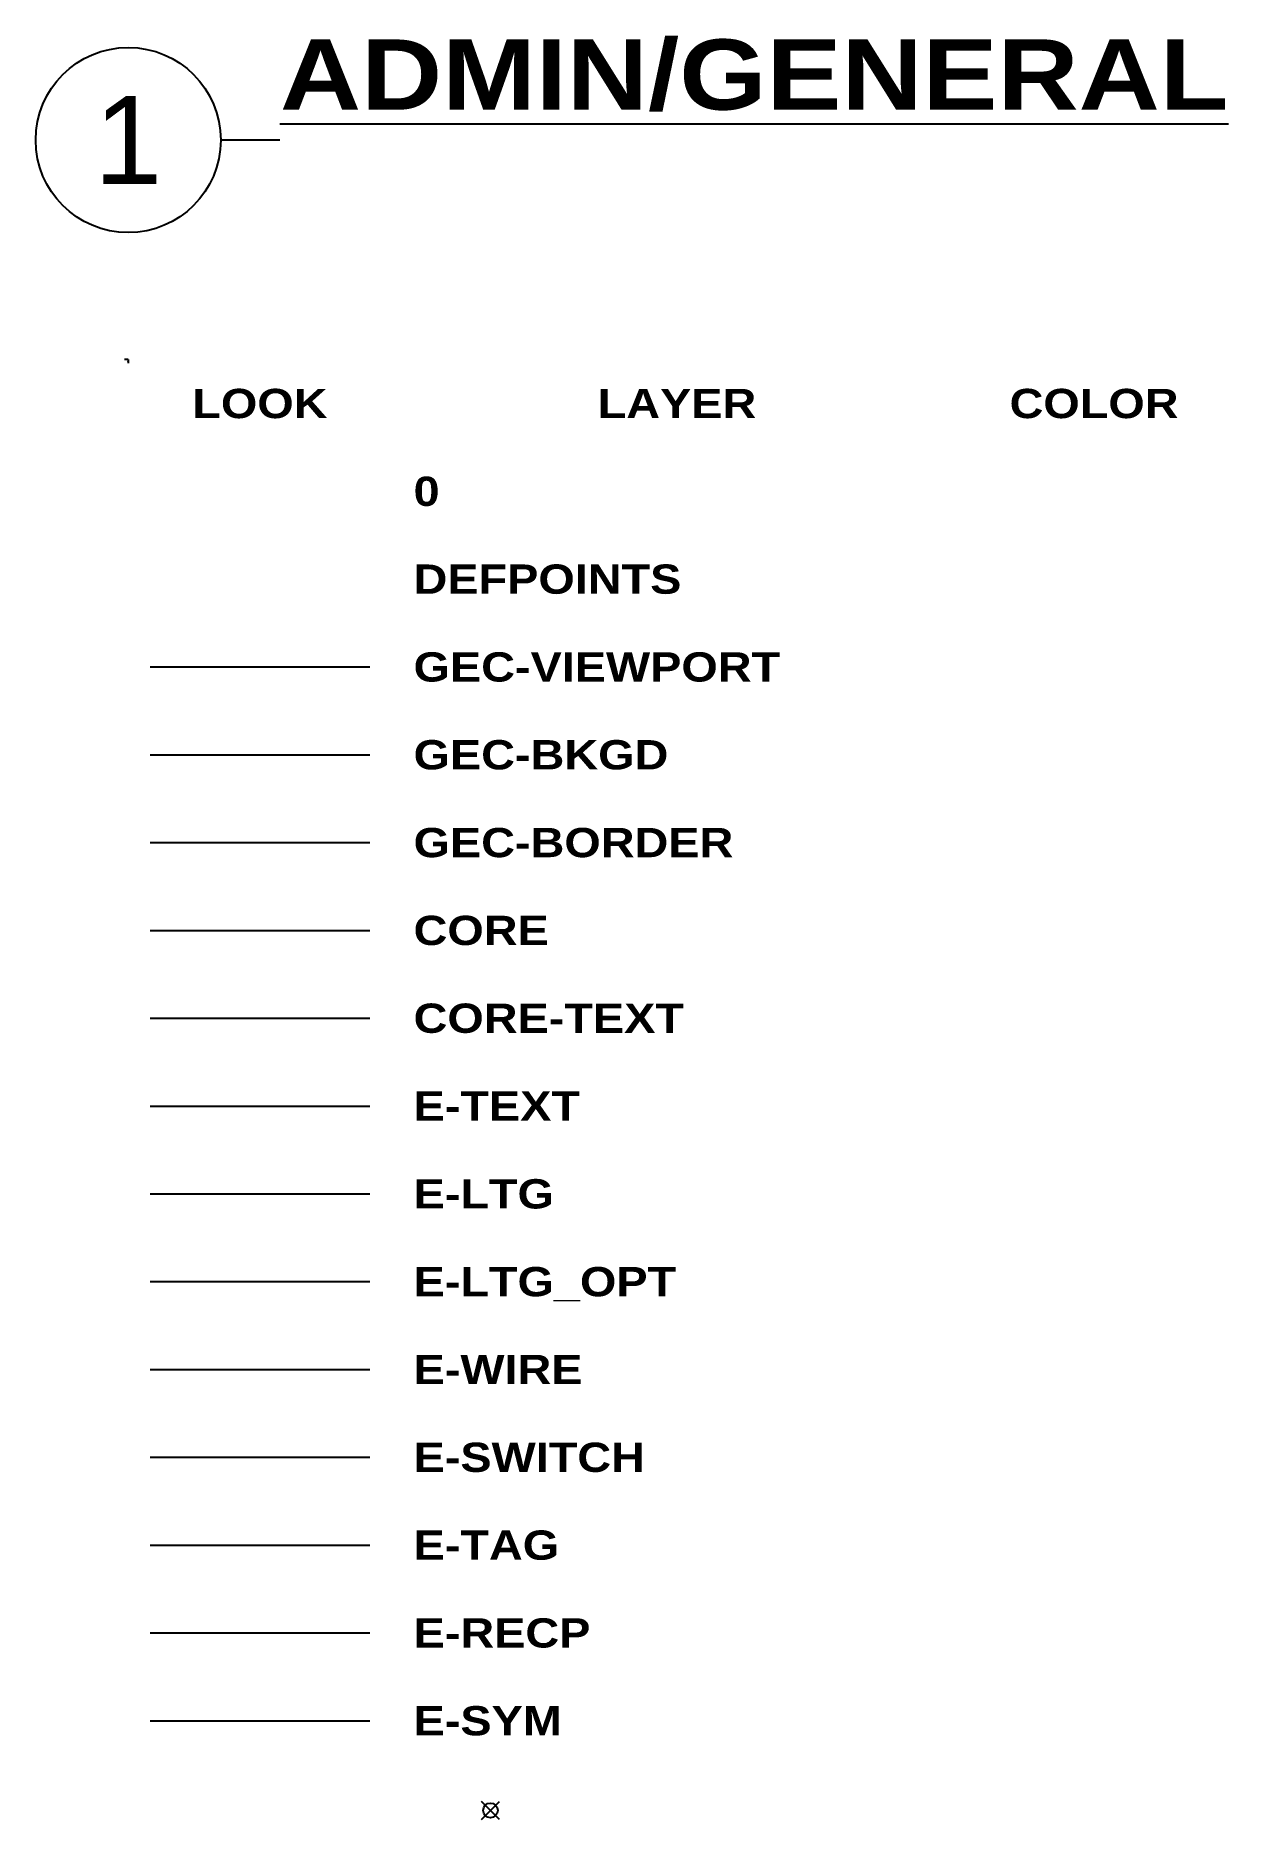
# Model space of a CAD drawing. Header units: inches. Extents: x -4243 to 9462, y -1700 to 6519.
# Drawn here: x -25.3 to 300.7, y -398.9 to 88.5 of the extents above; entities that cross this region are included whole.
import ezdxf
from ezdxf.enums import TextEntityAlignment as Align

# ---------------------------------------------------------------- set-up
doc = ezdxf.new("R2010")
doc.units = ezdxf.units.IN
doc.header["$MEASUREMENT"] = 0
for name, color, linetype, plot in [('CORE', 4, 'Continuous', False), ('CORE TEXT', 2, 'Continuous', False), ('GEC_VIEWPORT', 253, 'Continuous', False)]:
    doc.layers.add(name, color=color, linetype=linetype, plot=plot)
for name, color, linetype in [('E-TEXT', 2, 'Continuous'), ('E_LTG', 6, 'Continuous'), ('E_LTG_OPT', 253, 'Continuous'), ('E_RECP', 6, 'Continuous'), ('E_SWITCH', 6, 'Continuous'), ('E_SYM', 6, 'Continuous'), ('E_TAG', 2, 'Continuous'), ('E_WIRE', 4, 'Continuous'), ('GEC_BKGD', 8, 'Continuous'), ('GEC_BORDER', 2, 'Continuous'), ('PartRef', 4, 'Continuous')]:
    doc.layers.add(name, color=color, linetype=linetype)
doc.layers.get('0').off()
doc.layers.get('0').freeze()
doc.styles.add('Arial', font='arial.ttf')
doc.styles.add('Arial Black', font='ariblk.ttf')
doc.styles.add('shbd-text', font='arial.ttf')

msp = doc.modelspace()

# ---------------------------------------------------------------- texts
at = {"layer": 'E-TEXT', "style": 'Arial Black'}
for s, p in [('LOOK', (36, -12)), ('LAYER', (150, -12)), ('COLOR', (264, -12))]:
    msp.add_text(s, height=8, dxfattribs=at).set_placement(p, align=Align.MIDDLE)
for s, p in [('0', (78, -36)), ('DEFPOINTS', (78, -60)), ('GEC-VIEWPORT', (78, -84)), ('GEC-BKGD', (78, -108)), ('GEC-BORDER', (78, -132)), ('CORE', (78, -156)), ('CORE-TEXT', (78, -180)), ('E-TEXT', (78, -204)), ('E-LTG', (78, -228)), ('E-LTG_OPT', (78, -252)), ('E-WIRE', (78, -276)), ('E-SWITCH', (78, -300)), ('E-TAG', (78, -324)), ('E-RECP', (78, -348)), ('E-SYM', (78, -372))]:
    msp.add_text(s, height=8, dxfattribs=at).set_placement(p, align=Align.MIDDLE_LEFT)
at = {"layer": 'GEC_VIEWPORT', "color": 6, "insert": (-0.5, -0.5), "char_height": 0.25, "width": 1, "attachment_point": 5, "style": 'shbd-text'}
msp.add_mtext('0,0', dxfattribs=at)

# ---------------------------------------------------------------- blocks, each defined once
blk = doc.blocks.new('Drawing Title')
blk.add_line((0, -0.0273), (-0.1685, -0.0273))
blk.add_circle((-0.4321, -0.0273), 0.2635)
at = {"flags": 4}
for tag, p, height, style in [('%%UTITLE', (0, 0.0591), 0.2, 'Arial Black'), ('SCALE', (0, -0.2126), 0.1, 'Arial')]:
    blk.add_attdef(tag, p, '', height=height, dxfattribs=dict(at, style=style))
at = {"style": 'Arial', "flags": 4}
blk.add_attdef('#', text='', height=0.25, dxfattribs=at).set_placement((-0.4321, -0.0273), align=Align.MIDDLE_CENTER)
blk = doc.blocks.new('PartRefLts')
at = {"layer": 'PartRef'}
for p, q in [((0.0382, -0.0382), (-0.0382, 0.0382)), ((-0.0382, -0.0382), (0.0382, 0.0382))]:
    blk.add_line(p, q, dxfattribs=at)
blk.add_circle((0, 0), 0.0312, dxfattribs=at)

# ---------------------------------------------------------------- linework, layer by layer
at = {"layer": 'CORE'}
msp.add_line((6, -156), (66, -156), dxfattribs=at)
at = {"layer": 'CORE TEXT'}
msp.add_line((6, -180), (66, -180), dxfattribs=at)
at = {"layer": 'E-TEXT'}
msp.add_line((6, -204), (66, -204), dxfattribs=at)
at = {"layer": 'E_LTG'}
msp.add_line((6, -228), (66, -228), dxfattribs=at)
at = {"layer": 'E_LTG_OPT'}
msp.add_line((6, -252), (66, -252), dxfattribs=at)
at = {"layer": 'E_RECP'}
msp.add_line((6, -348), (66, -348), dxfattribs=at)
at = {"layer": 'E_SWITCH'}
msp.add_line((6, -300), (66, -300), dxfattribs=at)
at = {"layer": 'E_SYM'}
msp.add_line((6, -372), (66, -372), dxfattribs=at)
at = {"layer": 'E_TAG'}
msp.add_line((6, -324), (66, -324), dxfattribs=at)
at = {"layer": 'E_WIRE'}
msp.add_line((6, -276), (66, -276), dxfattribs=at)
msp.add_lwpolyline([(0, 0), (0, 0)], dxfattribs=at)
at = {"layer": 'GEC_BKGD'}
msp.add_line((6, -108), (66, -108), dxfattribs=at)
at = {"layer": 'GEC_BORDER'}
msp.add_line((6, -132), (66, -132), dxfattribs=at)
at = {"layer": 'GEC_VIEWPORT', "color": 6}
for q in [(-1, 0), (0, -1)]:
    msp.add_line((0, 0), q, dxfattribs=at)
at = {"layer": 'GEC_VIEWPORT'}
msp.add_line((6, -84), (66, -84), dxfattribs=at)

# ---------------------------------------------------------------- block references
at = {"layer": 'E-TEXT'}
ref = msp.add_blockref('Drawing Title', (41.48, 62.62), dxfattribs=dict(at, xscale=96, yscale=96, zscale=96))
ref.add_attrib('#', '1', dxfattribs={"layer": '0', "height": 24, "style": 'Arial'}).set_placement((0, 60), align=Align.MIDDLE_CENTER)
ref.add_attrib('%%UTITLE', '%%UADMIN/GENERAL', (41.48, 68.3), dxfattribs={"layer": '0', "height": 19.2, "style": 'Arial Black'})
at = {"layer": 'E_LTG', "xscale": 64, "yscale": 64, "zscale": 64}
msp.add_blockref('PartRefLts', (99, -396.5), dxfattribs=at)

msp.set_redraw_order([(e.dxf.handle, doc.entitydb.next_handle()) for e in msp.query("TEXT MTEXT ATTDEF DIMENSION ARC_DIMENSION")])  # texts and dimensions are drawn at this point

doc.saveas('drawing.dxf')
